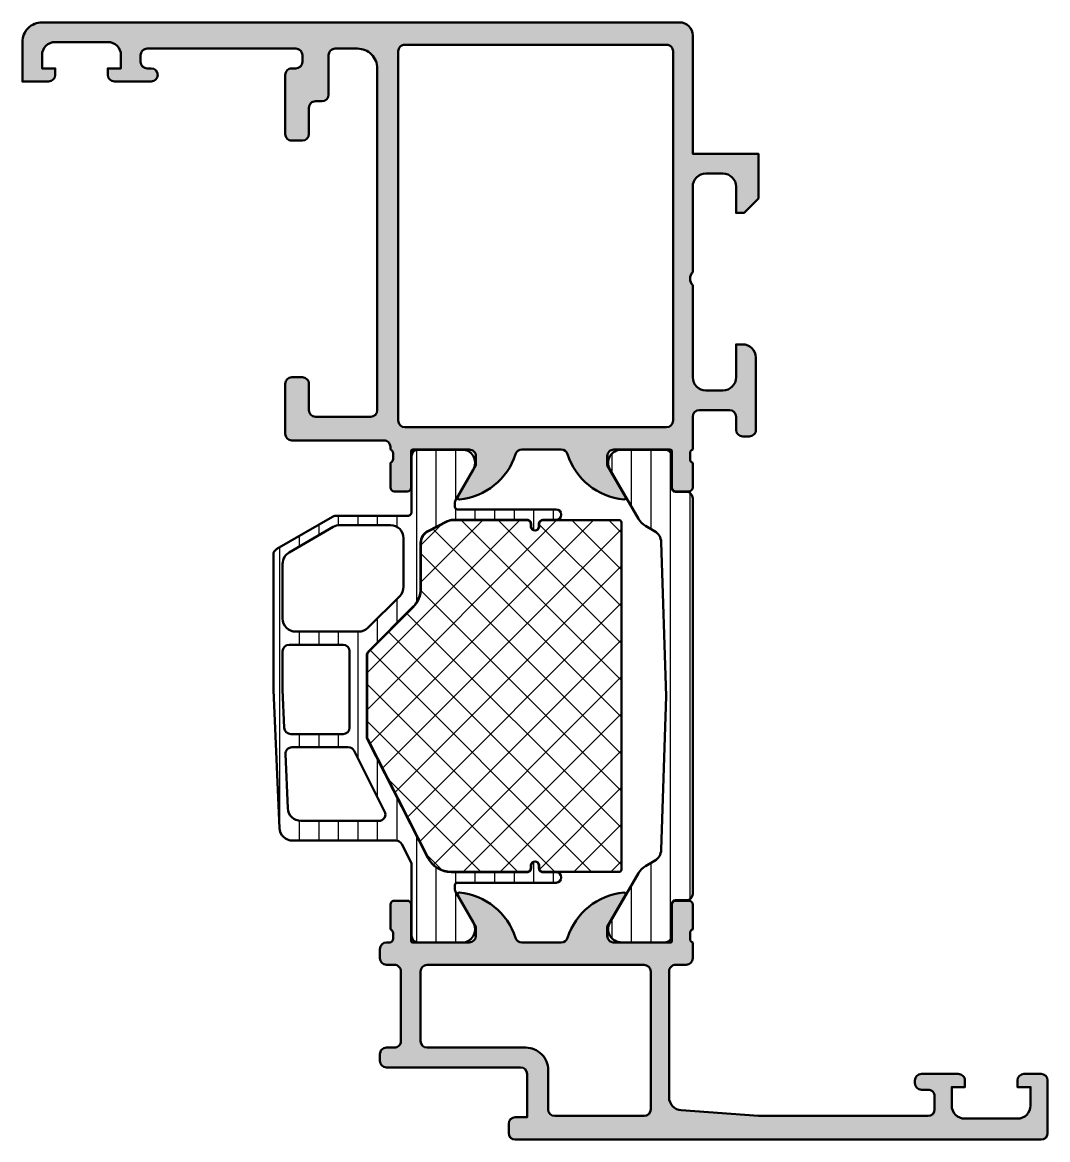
# Model space of a CAD drawing. Extents: x -30 to 48, y 0 to 85.
import ezdxf

# ---------------------------------------------------------------- set-up
doc = ezdxf.new("R2010")
doc.units = 0
for name, color, linetype, lineweight in [('0S-Alu contour', 7, 'Continuous', 50), ('0S-Alu hatch', 252, 'Continuous', 25), ('0S-Plastic contour', 254, 'Continuous', 50), ('0S-Plastic hatch', 253, 'Continuous', 25), ('0S-PT contour', 91, 'Continuous', 50), ('0S-PT hatch', 103, 'Continuous', 25)]:
    doc.layers.add(name, color=color, linetype=linetype, lineweight=lineweight)
pattern_1 = [(90, (0, 0), (-1.4859, 0), [])]

# ---------------------------------------------------------------- blocks, each defined once
blk = doc.blocks.new('345450__749CFD15_2E5F_4BE9_B3DA_A2DCE8D3DE2D_')
at = {"layer": '0S-Alu hatch'}
h = blk.add_hatch(color=256, dxfattribs=at)
edge = h.paths.add_edge_path()
edge.add_line((-30, 83.49999999999999), (-30, 80.5))
edge.add_line((-30, 80.5), (-28, 80.5))
edge.add_arc((-28.0000945204032, 81.0000945204032), 0.500094529335613, 270.0108291930736, 359.9891708069433)
edge.add_line((-27.5, 81.00000000000013), (-27.5, 81.5))
edge.add_line((-27.5, 81.5), (-28.5, 81.5))
edge.add_line((-28.5, 81.5), (-28.5, 82.5))
edge.add_ellipse((-27.50009450358978, 82.50009450358978), major_axis=(-0.9999055008761111, 0), ratio=1, start_angle=-90.00541516857959, end_angle=0.005415168572710627, ccw=False)
edge.add_line((-27.5, 83.49999999999999), (-23.5, 83.49999999999999))
edge.add_ellipse((-23.49988138399752, 82.50011861600247), major_axis=(-0.9998813910332309, 0), ratio=1, start_angle=179.9932029974838, end_angle=270.0067970025261, ccw=False)
edge.add_line((-22.5, 82.50000000000017), (-22.5, 81.5))
edge.add_line((-22.5, 81.5), (-23.5, 81.5))
edge.add_line((-23.5, 81.5), (-23.5, 81))
edge.add_arc((-22.9998852815288, 81.0001147184712), 0.5001147316285043, 180.0131427528586, 269.9868572472002)
edge.add_line((-23, 80.5), (-20.19998168945313, 80.5))
edge.add_arc((-20.19998168945313, 81), 0.5, 270, 450)
edge.add_line((-20.19998168945313, 81.5), (-20.5, 81.5))
edge.add_ellipse((-20.49988528152882, 82.00011471847117), major_axis=(-0.5001147316284899, 0), ratio=1, start_angle=0.013142752803219082, end_angle=89.9868572472015, ccw=False)
edge.add_line((-21, 81.99999999999997), (-21, 82.5))
edge.add_ellipse((-20.50015538079096, 82.50015538079094), major_axis=(-0.4998446433597338, 0), ratio=1, start_angle=-90.01781086143689, end_angle=0.01781086143569155, ccw=False)
edge.add_line((-20.5, 83), (-9.200042724609375, 83))
edge.add_ellipse((-9.199813218260537, 82.50022950634884), major_axis=(-0.4997705463485197, 0), ratio=1, start_angle=179.9736884341791, end_angle=270.0263115658138, ccw=False)
edge.add_line((-8.700042724609375, 82.49999999999991), (-8.700042724609375, 82))
edge.add_ellipse((-9.200063045444429, 82.00002032083505), major_axis=(-0.5000203212479734, 0), ratio=1, start_angle=90.00232850153492, end_angle=179.9976714983276, ccw=False)
edge.add_line((-9.200042724609366, 81.5), (-9.50006103515625, 81.5))
edge.add_arc((-9.50015544145019, 81.00015542620068), 0.4998445827146277, 89.9891784718262, 180.0178160688097)
edge.add_line((-10, 80.99999999999999), (-10, 76.49998474121094))
edge.add_arc((-9.500014158086302, 76.49997821236134), 0.4999858419563255, 179.9992518277727, 270.0016224431236)
edge.add_line((-9.5, 75.99999237060547), (-8.700042724609375, 75.99999237060547))
edge.add_arc((-8.70005922034916, 76.50000886665518), 0.5000164963218107, 270.0018902101767, 359.9972355189024)
edge.add_line((-8.200042724609366, 76.49998474121062), (-8.200042724609375, 78.5))
edge.add_ellipse((-7.700177706371722, 78.50013498176234), major_axis=(-0.499865036462648, 0), ratio=1, start_angle=-90.01547194707291, end_angle=0.015471947058188107, ccw=False)
edge.add_line((-7.700042724609375, 79), (-7.20001220703125, 79))
edge.add_arc((-7.200032527866305, 79.50002032083505), 0.500020321247968, 270.0023285015342, 359.9976714983276)
edge.add_line((-6.700012207031257, 79.49999999999879), (-6.70001220703125, 82.5))
edge.add_ellipse((-6.200147188793583, 82.50013498176233), major_axis=(-0.4998650364626622, 0), ratio=1, start_angle=-90.01547194706961, end_angle=0.015471947081721282, ccw=False)
edge.add_line((-6.200012207031264, 83), (-4.499996185302734, 83))
edge.add_ellipse((-4.499899843708059, 81.50009634159466), major_axis=(-1.499903661499429, 0), ratio=1, start_angle=179.9963197858452, end_angle=270.00368021421104, ccw=False)
edge.add_line((-2.999996185302734, 81.50000000000146), (-2.999996185302734, 55.49999237060546))
edge.add_ellipse((-3.50002286533305, 55.50001905063578), major_axis=(-0.5000266807421023, 0), ratio=1, start_angle=90.00305714313657, end_angle=179.9969428567592, ccw=False)
edge.add_line((-3.499996185302734, 54.99999237060547), (-7.700042724609375, 54.99999237060547))
edge.add_ellipse((-7.700000725123433, 55.50003437009142), major_axis=(-0.500042001249753, 0), ratio=1, start_angle=0.004812382311115471, end_angle=89.9951876176741, ccw=False)
edge.add_line((-8.200042724609375, 55.49999237060561), (-8.200042724609375, 57.49999237060547))
edge.add_arc((-8.700022196941795, 57.50001289827305), 0.4999794727538224, 359.9976476058527, 450.0023523940081)
edge.add_line((-8.700042724609375, 57.99999237060546), (-9.5, 57.99999237060546))
edge.add_arc((-9.50001032011054, 57.50000269071601), 0.4999896799959666, 89.99881737803445, 180.0011826222798)
edge.add_line((-10, 57.49999237060541), (-10, 53.70000457763672))
edge.add_arc((-9.500010320110547, 53.69999425752617), 0.4999896799959666, 179.9988173777201, 270.0011826219663)
edge.add_line((-9.5, 53.20000457763671), (-2.50017166219186, 53.20000457763672))
edge.add_ellipse((-2.500158778562211, 52.6999640548281), major_axis=(-0.5000405229745855, 0), ratio=1, start_angle=179.9993980356912, end_angle=270.0014762355646, ccw=False)
edge.add_line((-2.00011825561522, 52.69995880127277), (-2.000118255615234, 52.4999542236328))
edge.add_ellipse((-2.078954702158263, 52.23243363163969), major_axis=(-0.2788950563274303, 0), ratio=1, start_angle=178.8354106259041, end_angle=253.58012358051081, ccw=False)
edge.add_line((-1.800117255615219, 52.22676522364132), (-1.800117255615226, 51.77317122364133))
edge.add_ellipse((-2.078985351258393, 51.76751056416426), major_axis=(-0.278925541737148, 0), ratio=1, start_angle=106.4245945553528, end_angle=181.1628700728881, ccw=False)
edge.add_line((-2.000118255615234, 51.49996722364132), (-2.000118255615234, 49.61995622363282))
edge.add_arc((-1.700118255615208, 49.61995622363282), 0.3000000000000256, 180, 270)
edge.add_line((-1.700118255615208, 49.31995622363279), (-0.7201439365724341, 49.31995622363281))
edge.add_arc((-0.7201439365724412, 49.6199562236328), 0.29999999999999, 270.0000000000013, 360)
edge.add_line((-0.4201439365724511, 49.6199562236328), (-0.420143936572444, 52.37995422363283))
edge.add_ellipse((-0.3001439365724546, 52.37995422363282), major_axis=(-0.1199999999999894, 0), ratio=1, start_angle=269.9999999999928, end_angle=360, ccw=False)
edge.add_line((-0.3001439365724394, 52.49995422363281), (3.999881744384772, 52.49995422363281))
edge.add_ellipse((3.999881744384778, 51.99995422363282), major_axis=(-0.4999999999999929, 0), ratio=1, start_angle=180, end_angle=270.0000000000006, ccw=False)
edge.add_line((4.499881744384772, 51.99995422363281), (4.499881744384765, 51.29995422363279))
edge.add_line((4.499881744384765, 51.29995422363279), (3.118386286762401, 48.90713390060525))
edge.add_arc((3.23800152903307, 48.83807400828111), 0.1381197846483035, 150.0000000000017, 275.6225775507981)
edge.add_arc((2.761658503210981, 53.67656308548031), 4.999999999999694, 275.6225775507939, 342.2520008957132)
edge.add_ellipse((7.999893954011444, 51.9999923706052), major_axis=(-0.5000000000002658, 0), ratio=1, start_angle=269.99999999999875, end_angle=342.2520008957127, ccw=False)
edge.add_line((7.999893954011454, 52.49999237060546), (11.00000381469728, 52.49999237060547))
edge.add_ellipse((11.00000381469725, 51.99999237060546), major_axis=(-0.5000000000000071, 0), ratio=1, start_angle=197.7484163560709, end_angle=269.9999999999974, ccw=False)
edge.add_arc((16.23822705587107, 53.67660123245327), 5, 197.7484163560701, 264.3774224492063)
edge.add_arc((15.76188403004897, 48.83811215525377), 0.138119784648311, 264.3774224491993, 389.9999999999862)
edge.add_line((15.88149927231966, 48.9071720475779), (14.50000381469726, 51.29999237060545))
edge.add_line((14.50000381469726, 51.29999237060545), (14.50000381469727, 51.99999237060547))
edge.add_ellipse((15.00000381469728, 51.99999237060546), major_axis=(-0.5000000000000089, 0), ratio=1, start_angle=269.9999999999994, end_angle=360, ccw=False)
edge.add_line((15.00000381469728, 52.49999237060547), (19.30002949565446, 52.49999237060547))
edge.add_ellipse((19.30002949565446, 52.37999237060549), major_axis=(-0.1199999999999903, 0), ratio=1, start_angle=180, end_angle=270.0000000000017, ccw=False)
edge.add_line((19.42002949565445, 52.37999237060548), (19.42002949565447, 49.61999437060548))
edge.add_arc((19.72002949565448, 49.61999437060548), 0.3000000000000043, 180, 270)
edge.add_line((19.72002949565448, 49.31999437060547), (20.70000381469725, 49.31999437060546))
edge.add_arc((20.70000381469725, 49.61999437060547), 0.3000000000000114, 270, 360)
edge.add_line((21.00000381469727, 49.61999437060547), (21.00000381469725, 51.50000537061398))
edge.add_ellipse((21.07887091034041, 51.7675487111369), major_axis=(-0.2789255417371286, 0), ratio=1, start_angle=-1.1628700728896888, end_angle=73.57540544464541, ccw=False)
edge.add_line((20.80000281469727, 51.77320937061398), (20.80000281469727, 52.22680337061396))
edge.add_ellipse((21.07884026124033, 52.23247177861236), major_axis=(-0.2788950563274385, 0), ratio=1, start_angle=-73.5801235805003, end_angle=1.1645893741040823, ccw=False)
edge.add_line((21.00000381469724, 52.49999237060547), (21.00000381469727, 55.00005340576173))
edge.add_ellipse((21.50009833510044, 54.99995888535854), major_axis=(-0.5000945293355846, 0), ratio=1, start_angle=270.0108291930711, end_angle=359.98917080694326, ccw=False)
edge.add_line((21.50000381469727, 55.50005340576171), (23.79993057250978, 55.50005340576172))
edge.add_ellipse((23.79990851353016, 55.00000082692629), major_axis=(-0.50005257932197, 0), ratio=1, start_angle=180.0060244572297, end_angle=269.9974724929235, ccw=False)
edge.add_line((24.29996109008789, 55.00005340576189), (24.29993057250977, 54.00005340576171))
edge.add_arc((24.79997930828377, 54.00010214153571), 0.5000487381489455, 180.0055841639549, 269.9944158359924)
edge.add_line((24.79993057250978, 53.50005340576171), (25.29993057250975, 53.50005340576172))
edge.add_arc((25.29995363589205, 54.00003034237944), 0.4999769371496717, 269.9973570091549, 360.0026429908802)
edge.add_line((25.79993057250978, 54.00005340576205), (25.79993057250977, 59.49999237060547))
edge.add_arc((24.80019734323386, 59.50025912690981), 0.9997332648648676, 359.984711911533, 450.0117909248692)
edge.add_line((24.79999160766604, 60.49999237060546), (24.29999160766602, 60.49999237060546))
edge.add_line((24.29999160766602, 60.49999237060546), (24.29999160766602, 57.99999237060548))
edge.add_ellipse((23.29982933465524, 58.00015464361625), major_axis=(-1.000162286174911, 0), ratio=1, start_angle=90.00929605006672, end_angle=179.9907039499392, ccw=False)
edge.add_line((23.29999160766602, 56.99999237060547), (22.00000381469729, 56.99999237060547))
edge.add_ellipse((22.00016608770806, 58.00015464361625), major_axis=(-1.000162286174915, 0), ratio=1, start_angle=0.009296050060981997, end_angle=89.99070394993328, ccw=False)
edge.add_line((21.00000381469728, 57.99999237060558), (21.00000381469727, 64.99999237060547))
edge.add_ellipse((21.52503769689448, 65.49999237060545), major_axis=(-0.7250245357607382, 0), ratio=1, start_angle=-43.60097236989287, end_angle=43.60097236989287, ccw=False)
edge.add_line((21.00000381469727, 65.99999237060547), (21.00000381469727, 72.49999237060547))
edge.add_ellipse((21.9998851986948, 72.50011098660795), major_axis=(-0.9998813910332344, 0), ratio=1, start_angle=-90.00679700252692, end_angle=0.006797002516407247, ccw=False)
edge.add_line((22.00000381469729, 73.49999237060547), (23.29999160766603, 73.49999237060547))
edge.add_ellipse((23.3001102236685, 72.50011098660795), major_axis=(-0.9998813910332309, 0), ratio=1, start_angle=179.9932029974838, end_angle=270.0067970025259, ccw=False)
edge.add_line((24.29999160766602, 72.49999237060563), (24.29999160766603, 70.49999237060545))
edge.add_line((24.29999160766603, 70.49999237060545), (24.90002822875979, 70.49999237060545))
edge.add_line((24.90002822875979, 70.49999237060545), (26.00000381469728, 71.60009002685547))
edge.add_line((26.00000381469728, 71.60009002685547), (26.00006484985353, 74.99999237060547))
edge.add_line((26.00006484985353, 74.99999237060547), (21.00000381469727, 74.99999237060547))
edge.add_line((21.00000381469727, 74.99999237060547), (21.00000381469727, 84))
edge.add_arc((20.00000381469728, 84), 0.9999999999999928, 0, 89.99999999999959)
edge.add_line((20.00000381469729, 85), (-28.5, 85))
edge.add_arc((-28.50008419146859, 83.50008419146857), 1.499915810894279, 89.99678394227956, 180.0032160576674)
edge = h.paths.add_edge_path()
edge.add_line((-0.9000205993652343, 83.29995727539062), (19.00003433227539, 83.29995727539062))
edge.add_ellipse((19.00016931403771, 82.80009225715295), major_axis=(-0.4998650364626737, 0), ratio=1, start_angle=179.9845280529183, end_angle=270.01547194707, ccw=False)
edge.add_line((19.50003433227539, 82.79995727539062), (19.50003433227539, 54.70006561279345))
edge.add_ellipse((18.99998077812787, 54.70011916975256), major_axis=(-0.5000535570155593, 0), ratio=1, start_angle=89.99914283136218, end_angle=179.9938634818548, ccw=False)
edge.add_line((18.99997329711915, 54.20006561279297), (-0.9000205993652272, 54.20006561279297))
edge.add_ellipse((-0.899905880894039, 54.70018033126416), major_axis=(-0.5001147316285043, 0), ratio=1, start_angle=0.013142752858698259, end_angle=89.98685724720099, ccw=False)
edge.add_line((-1.400020599365234, 54.70006561279297), (-1.400020599365234, 82.79995727539072))
edge.add_ellipse((-0.9001555811275636, 82.80009225715295), major_axis=(-0.4998650364626667, 0), ratio=1, start_angle=-90.01547194707081, end_angle=0.015471947058188107, ccw=False)
at = {"layer": '0S-Alu contour', "color": 7}
for points in [[(20.00000381469729, 85), (-28.5, 85)], [(-30, 83.49999999999999), (-30, 80.5), (-28, 80.5)], [(-27.5, 83.49999999999999), (-23.5, 83.49999999999999)], [(24.29999160766602, 72.49999237060563), (24.29999160766603, 70.49999237060545), (24.90002822875979, 70.49999237060545), (26.00000381469728, 71.60009002685547), (26.00006484985353, 74.99999237060547), (21.00000381469727, 74.99999237060547), (21.00000381469727, 84)], [(-27.5, 81.00000000000013), (-27.5, 81.5), (-28.5, 81.5), (-28.5, 82.5)], [(-22.5, 82.50000000000017), (-22.5, 81.5), (-23.5, 81.5), (-23.5, 81)], [(-21, 81.99999999999997), (-21, 82.5)], [(-20.5, 83), (-9.200042724609375, 83)], [(-8.700042724609375, 82.49999999999991), (-8.700042724609375, 82)], [(-6.700012207031257, 79.49999999999879), (-6.70001220703125, 82.5)], [(-6.200012207031264, 83), (-4.499996185302734, 83)], [(-1.400020599365234, 54.70006561279297), (-1.400020599365234, 82.79995727539072)], [(-0.9000205993652343, 83.29995727539062), (19.00003433227539, 83.29995727539062)], [(19.50003433227539, 82.79995727539062), (19.50003433227539, 54.70006561279345)], [(-20.19998168945313, 81.5), (-20.5, 81.5)], [(-10, 80.99999999999999), (-10, 76.49998474121094)], [(-9.200042724609366, 81.5), (-9.50006103515625, 81.5)], [(-2.999996185302734, 81.50000000000146), (-2.999996185302734, 55.49999237060546)], [(-23, 80.5), (-20.19998168945313, 80.5)], [(-8.200042724609366, 76.49998474121062), (-8.200042724609375, 78.5)], [(-7.700042724609375, 79), (-7.20001220703125, 79)], [(-9.5, 75.99999237060547), (-8.700042724609375, 75.99999237060547)], [(22.00000381469729, 73.49999237060547), (23.29999160766603, 73.49999237060547)], [(21.00000381469727, 65.99999237060547), (21.00000381469727, 72.49999237060547)], [(21.00000381469728, 57.99999237060558), (21.00000381469727, 64.99999237060547)], [(24.79999160766604, 60.49999237060546), (24.29999160766602, 60.49999237060546), (24.29999160766602, 57.99999237060548)], [(25.79993057250978, 54.00005340576205), (25.79993057250977, 59.49999237060547)], [(-8.700042724609375, 57.99999237060546), (-9.5, 57.99999237060546)], [(-10, 57.49999237060541), (-10, 53.70000457763672)], [(-8.200042724609375, 55.49999237060561), (-8.200042724609375, 57.49999237060547)], [(23.29999160766602, 56.99999237060547), (22.00000381469729, 56.99999237060547)], [(21.50000381469727, 55.50005340576171), (23.79993057250978, 55.50005340576172)], [(-3.499996185302734, 54.99999237060547), (-7.700042724609375, 54.99999237060547)], [(21.00000381469724, 52.49999237060547), (21.00000381469727, 55.00005340576173)], [(24.29996109008789, 55.00005340576189), (24.29993057250977, 54.00005340576171)], [(18.99997329711915, 54.20006561279297), (-0.9000205993652274, 54.20006561279297)], [(-9.5, 53.20000457763671), (-2.50017166219186, 53.20000457763672)], [(24.79993057250978, 53.50005340576171), (25.29993057250975, 53.50005340576172)], [(-2.00011825561522, 52.69995880127277), (-2.000118255615234, 52.4999542236328)], [(-1.800117255615219, 52.22676522364132), (-1.800117255615226, 51.77317122364133)], [(-0.4201439365724511, 49.6199562236328), (-0.420143936572444, 52.37995422363283)], [(-0.3001439365724394, 52.49995422363281), (3.999881744384772, 52.49995422363281)], [(4.499881744384772, 51.99995422363281), (4.499881744384765, 51.29995422363279), (3.118386286762401, 48.90713390060525)], [(7.999893954011454, 52.49999237060546), (11.00000381469728, 52.49999237060547)], [(15.88149927231966, 48.9071720475779), (14.50000381469726, 51.29999237060545), (14.50000381469727, 51.99999237060547)], [(15.00000381469728, 52.49999237060547), (19.30002949565446, 52.49999237060547)], [(19.42002949565445, 52.37999237060548), (19.42002949565447, 49.61999437060548)], [(20.80000281469727, 51.77320937061398), (20.80000281469727, 52.22680337061396)], [(-2.000118255615234, 51.49996722364132), (-2.000118255615234, 49.61995622363282)], [(21.00000381469727, 49.61999437060547), (21.00000381469725, 51.50000537061398)], [(-1.700118255615208, 49.31995622363279), (-0.7201439365724341, 49.31995622363281)], [(19.72002949565448, 49.31999437060547), (20.70000381469725, 49.31999437060546)]]:
    blk.add_lwpolyline(points, dxfattribs=at)
for centre, radius, start, end in [((-28.50008419146859, 83.50008419146857), 1.499915810894279, 89.99678394227956, 180.0032160576674), ((20.00000381469728, 84), 0.9999999999999928, 0, 89.99999999999959), ((-28.0000945204032, 81.0000945204032), 0.500094529335613, 270.0108291930736, 359.9891708069433), ((-22.9998852815288, 81.0001147184712), 0.5001147316285043, 180.0131427528586, 269.9868572472002), ((-20.19998168945313, 81), 0.5, 270, 90), ((-9.50015544145019, 81.00015542620068), 0.4998445827146277, 89.9891784718262, 180.0178160688097), ((-7.200032527866305, 79.50002032083505), 0.500020321247968, 270.0023285015342, 359.9976714983276), ((-9.500014158086302, 76.49997821236134), 0.4999858419563255, 179.9992518277727, 270.0016224431236), ((-8.70005922034916, 76.50000886665518), 0.5000164963218107, 270.0018902101767, 359.9972355189024), ((24.80019734323386, 59.50025912690981), 0.9997332648648676, 359.984711911533, 90.0117909248692), ((-9.50001032011054, 57.50000269071601), 0.4999896799959666, 89.99881737803445, 180.0011826222798), ((-8.700022196941795, 57.50001289827305), 0.4999794727538224, 359.9976476058527, 90.00235239400817), ((-9.500010320110547, 53.69999425752617), 0.4999896799959666, 179.9988173777201, 270.0011826219663), ((24.79997930828377, 54.00010214153571), 0.5000487381489455, 180.0055841639549, 269.9944158359924), ((25.29995363589205, 54.00003034237944), 0.4999769371496717, 269.9973570091549, 0.002642990880182), ((2.761658503210981, 53.67656308548031), 4.999999999999694, 275.6225775507939, 342.2520008957132), ((16.23822705587107, 53.67660123245327), 5, 197.7484163560701, 264.3774224492063), ((-1.700118255615208, 49.61995622363282), 0.3000000000000256, 180, 270), ((-0.7201439365724412, 49.6199562236328), 0.29999999999999, 270.0000000000013, 0), ((19.72002949565448, 49.61999437060548), 0.3000000000000043, 180, 270), ((20.70000381469725, 49.61999437060547), 0.3000000000000114, 270, 0), ((3.23800152903307, 48.83807400828111), 0.1381197846483035, 150.0000000000017, 275.6225775507981), ((15.76188403004897, 48.83811215525377), 0.138119784648311, 264.3774224491993, 29.99999999998618)]:
    blk.add_arc(centre, radius, start, end, dxfattribs=at)
at = {"layer": '0S-Alu contour', "color": 7, "extrusion": (0, 0, -1)}
for centre, radius, start, end in [((27.50009450358978, 82.50009450358978), 0.9999055008761111, 359.9945848314273, 90.00541516857969), ((23.49988138399752, 82.50011861600247), 0.9998813910332311, 89.9932029974739, 180.0067970025163), ((20.50015538079096, 82.50015538079094), 0.4998446433597338, 359.9821891385643, 90.01781086143689), ((9.199813218260537, 82.50022950634884), 0.4997705463485197, 89.97368843418624, 180.026311565821), ((6.200147188793583, 82.50013498176233), 0.4998650364626622, 359.9845280529183, 90.01547194706968), ((4.499899843708059, 81.50009634159466), 1.499903661499429, 89.99631978578896, 180.0036802141548), ((0.9001555811275636, 82.80009225715295), 0.4998650364626667, 359.9845280529418, 90.01547194707081), ((-19.00016931403771, 82.80009225715295), 0.4998650364626738, 89.98452805293, 180.0154719470817), ((20.49988528152882, 82.00011471847117), 0.5001147316284899, 270.0131427527986, 359.9868572471968), ((9.200063045444429, 82.00002032083505), 0.5000203212479734, 180.0023285016724, 269.9976714984651), ((7.700177706371722, 78.50013498176234), 0.499865036462648, 359.9845280529418, 90.01547194707294), ((-21.9998851986948, 72.50011098660795), 0.9998813910332346, 359.9932029974836, 90.00679700252692), ((-23.3001102236685, 72.50011098660795), 0.9998813910332311, 89.99320299747413, 180.0067970025163), ((-21.52503769689448, 65.49999237060545), 0.7250245357607382, 316.3990276301071, 43.60097236989289), ((-22.00016608770806, 58.00015464361625), 1.000162286174915, 270.0092960500667, 359.990703949939), ((-23.29982933465524, 58.00015464361625), 1.000162286174911, 180.0092960500609, 269.9907039499333), ((7.700000725123433, 55.50003437009142), 0.500042001249753, 270.0048123823259, 359.9951876176889), ((3.50002286533305, 55.50001905063578), 0.5000266807421023, 180.0030571432409, 269.9969428568634), ((-21.50009833510044, 54.99995888535854), 0.5000945293355846, 0.0108291930567097, 89.98917080692891), ((-23.79990851353016, 55.00000082692629), 0.50005257932197, 90.00252750707645, 179.9939755427703), ((0.899905880894039, 54.70018033126416), 0.5001147316285043, 270.013142752799, 359.9868572471413), ((-18.99998077812787, 54.70011916975256), 0.5000535570155593, 180.0061365181453, 270.0008571686378), ((2.500158778562211, 52.6999640548281), 0.5000405229745855, 89.9985237644354, 180.0006019643089), ((2.078954702158263, 52.23243363163969), 0.2788950563274303, 106.4198764194892, 181.164589374096), ((0.3001439365724546, 52.37995422363282), 0.1199999999999894, 0, 90.00000000000722), ((-3.999881744384778, 51.99995422363282), 0.4999999999999929, 89.99999999999939, 180), ((-7.999893954011444, 51.9999923706052), 0.5000000000002658, 17.7479991042873, 90.00000000000122), ((-11.00000381469725, 51.99999237060546), 0.5000000000000071, 90.00000000000261, 162.2515836439291), ((-15.00000381469728, 51.99999237060546), 0.5000000000000089, 0, 90.00000000000063), ((-19.30002949565446, 52.37999237060549), 0.1199999999999903, 89.99999999999831, 180), ((-21.07884026124033, 52.23247177861236), 0.2788950563274385, 358.8354106258959, 73.58012358050044), ((2.078985351258393, 51.76751056416426), 0.278925541737148, 178.8371299271119, 253.5754054446472), ((-21.07887091034041, 51.7675487111369), 0.2789255417371286, 286.4245945553546, 1.162870072889672)]:
    blk.add_arc(centre, radius, start, end, dxfattribs=at)
blk = doc.blocks.new('345330__FFDA1CD4_51FE_40EB_901D_CBA22439C9FB_')
at = {"layer": '0S-Alu hatch'}
h = blk.add_hatch(color=256, dxfattribs=at)
edge = h.paths.add_edge_path()
edge.add_line((-2.799999997731234, 6.499954324626713), (-2.799999997731219, 5.999954324626699))
edge.add_arc((-2.299999997731219, 5.999954324626699), 0.5, 180, 270)
edge.add_line((-2.299999997731219, 5.499954324626699), (7.900000002268782, 5.499954324626699))
edge.add_ellipse((7.900000002268781, 4.999954324626698), major_axis=(-0.5000000000000009, 0), ratio=1, start_angle=180, end_angle=269.9999999999999, ccw=False)
edge.add_line((8.400000002268783, 4.999954324626699), (8.400000002268769, 1.699954324626716))
edge.add_line((8.400000002268769, 1.699954324626716), (7.500000002268762, 1.699954324626688))
edge.add_arc((7.500000002268762, 1.199954324626702), 0.4999999999999858, 90, 180)
edge.add_line((7.000000002268777, 1.199954324626702), (7.000000002268777, 0.4999543246266996))
edge.add_arc((7.500000002268784, 0.4999543246267067), 0.5000000000000071, 180, 269.9999999999992)
edge.add_line((7.500000002268777, -4.56753733005e-05), (47.50000000226878, -4.56753733005e-05))
edge.add_arc((47.50000000226878, 0.4999543246267013), 0.5000000000000018, 270, 360)
edge.add_line((48.00000000226877, 0.4999543246267013), (48.00000000226877, 4.499954324626699))
edge.add_arc((47.50000000226878, 4.499954324626701), 0.5, 0, 90)
edge.add_line((47.50000000226878, 4.999954324626701), (46.20000000226877, 4.999954324626699))
edge.add_arc((46.20000000226878, 4.499954324626703), 0.4999999999999965, 90.00000000000081, 180)
edge.add_line((45.70000000226878, 4.499954324626703), (45.70000000226878, 3.999954324626699))
edge.add_line((45.70000000226878, 3.999954324626699), (46.70000000226878, 3.999954324626699))
edge.add_line((46.70000000226878, 3.999954324626699), (46.70000000226878, 2.599954324626708))
edge.add_ellipse((45.70000000226879, 2.599954324626704), major_axis=(-0.9999999999999928, 0), ratio=1, start_angle=90, end_angle=180, ccw=False)
edge.add_line((45.70000000226879, 1.599954324626708), (41.70000000226878, 1.599954324626708))
edge.add_ellipse((41.70000000226877, 2.5999543246267), major_axis=(-0.999999999999992, 0), ratio=1, start_angle=0, end_angle=90.0000000000004, ccw=False)
edge.add_line((40.70000000226878, 2.599954324626699), (40.70000000226878, 3.999954324626699))
edge.add_line((40.70000000226878, 3.999954324626699), (41.70000000226878, 3.999954324626699))
edge.add_line((41.70000000226878, 3.999954324626699), (41.70000000226878, 4.499954324626699))
edge.add_arc((41.20000000226879, 4.499954324626692), 0.4999999999999929, 0, 90.00000000000081)
edge.add_line((41.20000000226878, 4.999954324626685), (38.40000000226878, 4.999954324626713))
edge.add_arc((38.4000000022688, 4.499954324626699), 0.5000000000000142, 90.0000000000016, 180)
edge.add_line((37.90000000226878, 4.499954324626699), (37.90000000226878, 4.299954324626696))
edge.add_arc((38.40000000226878, 4.299954324626696), 0.5, 180, 270)
edge.add_line((38.40000000226878, 3.799954324626696), (38.90000000226878, 3.799954324626696))
edge.add_ellipse((38.90000000226879, 3.299954324626702), major_axis=(-0.4999999999999947, 0), ratio=1, start_angle=180, end_angle=270.0000000000008, ccw=False)
edge.add_line((39.40000000226878, 3.299954324626696), (39.40000000226878, 2.299954324626696))
edge.add_ellipse((38.90000000226878, 2.299954324626717), major_axis=(-0.5000000000000071, 0), ratio=1, start_angle=90, end_angle=180, ccw=False)
edge.add_line((38.90000000226878, 1.79995432462671), (26.00000000226871, 1.799954324626725))
edge.add_line((26.00000000226871, 1.799954324626725), (20.12666855923272, 2.231816930732279))
edge.add_ellipse((20.20000000226877, 3.229124556022594), major_axis=(-0.9999999999999788, 0), ratio=1, start_angle=0, end_angle=85.7946429982913, ccw=False)
edge.add_line((19.20000000226879, 3.229124556022593), (19.20000000226877, 12.79995432462669))
edge.add_ellipse((19.7000000022688, 12.79995432462668), major_axis=(-0.5000000000000285, 0), ratio=1, start_angle=269.9999999999984, end_angle=360, ccw=False)
edge.add_line((19.70000000226881, 13.29995432462671), (20.5000000022688, 13.29995432462671))
edge.add_arc((20.50000000226879, 13.79995432462671), 0.4999999999999965, 270.0000000000012, 360)
edge.add_line((21.00000000226879, 13.79995432462671), (21.00000000226879, 14.99999999690097))
edge.add_ellipse((21.07883644970615, 15.26752059192881), major_axis=(-0.2788950594911843, 0), ratio=1, start_angle=-1.1645893740972042, end_angle=73.58012358050638, ccw=False)
edge.add_line((20.799999, 15.27318899999148), (20.799999, 15.72678299999149))
edge.add_ellipse((21.07886709564317, 15.73244365946855), major_axis=(-0.2789255417371436, 0), ratio=1, start_angle=-73.57540544464308, end_angle=1.1628700728883814, ccw=False)
edge.add_line((20.99999999999999, 15.99998699999149), (21, 17.87999799999999))
edge.add_arc((20.7, 17.879998), 0.3000000000000007, 0, 90)
edge.add_line((20.7, 18.179998), (19.72002568095722, 18.179998))
edge.add_arc((19.72002568095722, 17.87999799999999), 0.3000000000000114, 90.00000000000067, 180)
edge.add_line((19.42002568095721, 17.87999799999999), (19.42002568095722, 15.12))
edge.add_ellipse((19.30002568095722, 15.11999999999999), major_axis=(-0.120000000000001, 0), ratio=1, start_angle=90, end_angle=180, ccw=False)
edge.add_line((19.30002568095721, 14.99999999999999), (15.00000000000001, 15))
edge.add_ellipse((15, 15.5), major_axis=(-0.5000000000000018, 0), ratio=1, start_angle=0, end_angle=90.00000000000063, ccw=False)
edge.add_line((14.5, 15.5), (14.49999999999999, 16.19999999999999))
edge.add_line((14.49999999999999, 16.19999999999999), (15.88149545762236, 18.59282032302756))
edge.add_arc((15.7618802153517, 18.66188021535171), 0.1381197846482991, 329.999999999999, 455.6225775507923)
edge.add_arc((16.23822324117372, 13.82339113815215), 5.000000000000035, 95.62257755079254, 162.2515836439288)
edge.add_ellipse((10.99999999999992, 15.49999999999996), major_axis=(-0.4999999999999589, 0), ratio=1, start_angle=90.00000000000978, end_angle=162.2515836439403, ccw=False)
edge.add_line((11, 15), (8.000000000000007, 14.99999999999999))
edge.add_ellipse((8.000000000000021, 15.50000000000005), major_axis=(-0.5000000000000658, 0), ratio=1, start_angle=17.748416356069697, end_angle=89.9999999999983, ccw=False)
edge.add_arc((2.761776758826194, 13.82339113815223), 4.99999999999996, 17.74841635607022, 84.37742244920626)
edge.add_arc((3.238119784648304, 18.6618802153517), 0.1381197846483025, 84.37742244920538, 209.999999999995)
edge.add_line((3.118504542377632, 18.59282032302755), (4.499999999999992, 16.19999999999999))
edge.add_line((4.499999999999992, 16.19999999999999), (4.499999999999992, 15.50000000000002))
edge.add_ellipse((3.999999999999976, 15.50000000000001), major_axis=(-0.500000000000016, 0), ratio=1, start_angle=90.00000000000182, end_angle=180, ccw=False)
edge.add_line((3.999999999999992, 15), (-0.3000103641063774, 15))
edge.add_ellipse((-0.3000103641063769, 15.12), major_axis=(-0.1200000000000045, 0), ratio=1, start_angle=0, end_angle=89.99999999999977, ccw=False)
edge.add_line((-0.420010364106382, 15.12), (-0.4200103641063464, 17.88003574261858))
edge.add_arc((-0.720010364106372, 17.88003574261856), 0.3000000000000256, 0, 90.00000000000541)
edge.add_line((-0.7200103641064004, 18.18003574261858), (-1.699984683149146, 18.18003574261859))
edge.add_arc((-1.699984683149125, 17.88003574261857), 0.3000000000000185, 90.00000000000406, 180)
edge.add_line((-1.999984683149143, 17.88003574261857), (-1.999984683149165, 16.00002474261007))
edge.add_ellipse((-2.078851778792339, 15.73248140208711), major_axis=(-0.2789255417371697, 0), ratio=1, start_angle=178.8371299271148, end_angle=253.57540544464518, ccw=False)
edge.add_line((-1.79998368314915, 15.72682074261006), (-1.79998368314915, 15.2732267426101))
edge.add_ellipse((-2.078883394668602, 15.26752665095756), major_axis=(-0.2789579540548727, 0), ratio=1, start_angle=106.4261227247847, end_angle=181.1708356793903, ccw=False)
edge.add_line((-1.999999997731237, 14.99995432462671), (-2.299999997731219, 14.99995432462671))
edge.add_arc((-2.299999997731212, 14.4999543246267), 0.5000000000000071, 90.00000000000081, 180)
edge.add_line((-2.799999997731219, 14.4999543246267), (-2.799999997731205, 13.79995432462669))
edge.add_arc((-2.299999997731227, 13.79995432462669), 0.4999999999999787, 180, 269.9999999999992)
edge.add_line((-2.299999997731234, 13.29995432462671), (-1.699999997731225, 13.29995432462671))
edge.add_ellipse((-1.699999997731224, 12.79995432462672), major_axis=(-0.4999999999999841, 0), ratio=1, start_angle=180, end_angle=270.0000000000001, ccw=False)
edge.add_line((-1.199999997731239, 12.79995432462672), (-1.199999997731211, 7.499954324626713))
edge.add_ellipse((-1.699999997731239, 7.499954324626727), major_axis=(-0.5000000000000283, 0), ratio=1, start_angle=89.9999999999967, end_angle=180, ccw=False)
edge.add_line((-1.699999997731268, 6.999954324626699), (-2.299999997731234, 6.999954324626699))
edge.add_arc((-2.299999997731248, 6.499954324626713), 0.4999999999999858, 89.99999999999837, 180)
edge = h.paths.add_edge_path()
edge.add_line((0.8000000022687601, 13.29995432462671), (17.30000000226878, 13.29995432462669))
edge.add_ellipse((17.30000000226878, 12.79995432462669), major_axis=(-0.5, 0), ratio=1, start_angle=180, end_angle=270, ccw=False)
edge.add_line((17.80000000226878, 12.79995432462669), (17.80000000226878, 2.299954324626696))
edge.add_ellipse((17.30000000226878, 2.299954324626696), major_axis=(-0.5, 0), ratio=1, start_angle=90, end_angle=180, ccw=False)
edge.add_line((17.30000000226878, 1.799954324626696), (10.50000000226879, 1.799954324626696))
edge.add_ellipse((10.50000000226879, 2.29995432462671), major_axis=(-0.5000000000000142, 0), ratio=1, start_angle=0, end_angle=90, ccw=False)
edge.add_line((10.00000000226878, 2.29995432462671), (10.00000000226879, 5.299954324626702))
edge.add_arc((8.300000002268796, 5.299954324626702), 1.699999999999995, 0, 90.00000000000024)
edge.add_line((8.300000002268789, 6.999954324626699), (0.8000000022687743, 6.999954324626713))
edge.add_ellipse((0.8000000022687743, 7.499954324626713), major_axis=(-0.5, 0), ratio=1, start_angle=0, end_angle=90, ccw=False)
edge.add_line((0.3000000022687743, 7.499954324626713), (0.3000000022687601, 12.7999543246267))
edge.add_ellipse((0.8000000022687672, 12.7999543246267), major_axis=(-0.5000000000000071, 0), ratio=1, start_angle=270.0000000000008, end_angle=360, ccw=False)
at = {"layer": '0S-Alu contour', "color": 7}
for points in [[(-1.999984683149143, 17.88003574261857), (-1.999984683149165, 16.00002474261007)], [(-0.7200103641064004, 18.18003574261858), (-1.699984683149146, 18.18003574261859)], [(-0.420010364106382, 15.12), (-0.4200103641063464, 17.88003574261858)], [(3.118504542377632, 18.59282032302755), (4.499999999999992, 16.19999999999999), (4.499999999999992, 15.50000000000002)], [(14.5, 15.5), (14.49999999999999, 16.19999999999999), (15.88149545762236, 18.59282032302756)], [(19.42002568095721, 17.87999799999999), (19.42002568095722, 15.12)], [(20.7, 18.179998), (19.72002568095722, 18.179998)], [(20.99999999999999, 15.99998699999149), (21, 17.87999799999999)], [(-1.79998368314915, 15.72682074261006), (-1.79998368314915, 15.2732267426101)], [(20.799999, 15.27318899999148), (20.799999, 15.72678299999149)], [(-2.799999997731219, 14.4999543246267), (-2.799999997731205, 13.79995432462669)], [(-1.999999997731237, 14.99995432462671), (-2.299999997731219, 14.99995432462671)], [(3.999999999999992, 15), (-0.3000103641063774, 15)], [(11, 15), (8.000000000000007, 14.99999999999999)], [(19.30002568095721, 14.99999999999999), (15.00000000000001, 15)], [(21.00000000226879, 13.79995432462671), (21.00000000226879, 14.99999999690097)], [(-2.299999997731234, 13.29995432462671), (-1.699999997731225, 13.29995432462671)], [(-1.199999997731239, 12.79995432462672), (-1.199999997731211, 7.499954324626713)], [(0.3000000022687743, 7.499954324626713), (0.3000000022687601, 12.7999543246267)], [(0.8000000022687601, 13.29995432462671), (17.30000000226878, 13.29995432462669)], [(17.80000000226878, 12.79995432462669), (17.80000000226878, 2.299954324626696)], [(19.20000000226879, 3.229124556022593), (19.20000000226877, 12.79995432462669)], [(19.70000000226881, 13.29995432462671), (20.5000000022688, 13.29995432462671)], [(-1.699999997731268, 6.999954324626699), (-2.299999997731234, 6.999954324626699)], [(8.300000002268789, 6.999954324626699), (0.8000000022687741, 6.999954324626713)], [(-2.799999997731234, 6.499954324626713), (-2.799999997731219, 5.999954324626699)], [(-2.299999997731219, 5.499954324626699), (7.900000002268782, 5.499954324626699)], [(10.00000000226878, 2.29995432462671), (10.00000000226879, 5.299954324626702)], [(8.400000002268783, 4.999954324626699), (8.400000002268769, 1.699954324626716), (7.500000002268762, 1.699954324626688)], [(37.90000000226878, 4.499954324626699), (37.90000000226878, 4.299954324626696)], [(41.20000000226878, 4.999954324626685), (38.40000000226878, 4.999954324626713)], [(40.70000000226878, 2.599954324626699), (40.70000000226878, 3.999954324626699), (41.70000000226878, 3.999954324626699), (41.70000000226878, 4.499954324626699)], [(45.70000000226878, 4.499954324626703), (45.70000000226878, 3.999954324626699), (46.70000000226878, 3.999954324626699), (46.70000000226878, 2.599954324626708)], [(47.50000000226878, 4.999954324626701), (46.20000000226877, 4.999954324626699)], [(48.00000000226877, 0.4999543246267013), (48.00000000226877, 4.499954324626699)], [(38.40000000226878, 3.799954324626696), (38.90000000226878, 3.799954324626696)], [(39.40000000226878, 3.299954324626696), (39.40000000226878, 2.299954324626696)], [(17.30000000226878, 1.799954324626696), (10.50000000226879, 1.799954324626696)], [(38.90000000226878, 1.79995432462671), (26.00000000226871, 1.799954324626725), (20.12666855923272, 2.231816930732279)], [(7.000000002268777, 1.199954324626702), (7.000000002268777, 0.4999543246266996)], [(45.70000000226879, 1.599954324626708), (41.70000000226878, 1.599954324626708)], [(7.500000002268777, -4.56753733005e-05), (47.50000000226878, -4.56753733005e-05)]]:
    blk.add_lwpolyline(points, dxfattribs=at)
for centre, radius, start, end in [((3.238119784648304, 18.6618802153517), 0.1381197846483025, 84.37742244920538, 209.999999999995), ((2.761776758826194, 13.82339113815223), 4.99999999999996, 17.74841635607022, 84.37742244920626), ((16.23822324117372, 13.82339113815215), 5.000000000000035, 95.62257755079254, 162.2515836439288), ((15.7618802153517, 18.66188021535171), 0.1381197846482991, 329.999999999999, 95.62257755079234), ((-1.699984683149125, 17.88003574261857), 0.3000000000000185, 90.00000000000406, 180), ((-0.720010364106372, 17.88003574261856), 0.3000000000000256, 0, 90.00000000000541), ((19.72002568095722, 17.87999799999999), 0.3000000000000114, 90.00000000000067, 180), ((20.7, 17.879998), 0.3000000000000007, 0, 90), ((-2.299999997731212, 14.4999543246267), 0.5000000000000071, 90.00000000000081, 180), ((-2.299999997731227, 13.79995432462669), 0.4999999999999787, 180, 269.9999999999992), ((20.50000000226879, 13.79995432462671), 0.4999999999999965, 270.0000000000012, 0), ((-2.299999997731248, 6.499954324626713), 0.4999999999999858, 89.99999999999837, 180), ((8.300000002268796, 5.299954324626702), 1.699999999999995, 0, 90.00000000000024), ((-2.299999997731219, 5.999954324626699), 0.5, 180, 270), ((38.4000000022688, 4.499954324626699), 0.5000000000000142, 90.0000000000016, 180), ((38.40000000226878, 4.299954324626696), 0.5, 180, 270), ((41.20000000226879, 4.499954324626692), 0.4999999999999929, 0, 90.00000000000081), ((46.20000000226878, 4.499954324626703), 0.4999999999999965, 90.00000000000081, 180), ((47.50000000226878, 4.499954324626701), 0.5, 0, 90), ((7.500000002268762, 1.199954324626702), 0.4999999999999858, 90, 180), ((7.500000002268784, 0.4999543246267067), 0.5000000000000071, 180, 269.9999999999992), ((47.50000000226878, 0.4999543246267013), 0.5000000000000018, 270, 0)]:
    blk.add_arc(centre, radius, start, end, dxfattribs=at)
at = {"layer": '0S-Alu contour', "color": 7, "extrusion": (0, 0, -1)}
for centre, radius, start, end in [((2.078851778792339, 15.73248140208711), 0.2789255417371697, 106.4245945553548, 181.1628700728853), ((-3.999999999999976, 15.50000000000001), 0.500000000000016, 180, 269.9999999999982), ((-8.000000000000021, 15.50000000000005), 0.5000000000000658, 270.0000000000017, 342.2515836439303), ((-10.99999999999992, 15.49999999999996), 0.4999999999999589, 197.7484163560598, 269.9999999999902), ((-15, 15.5), 0.5000000000000018, 269.9999999999994, 0), ((-21.07886709564317, 15.73244365946855), 0.2789255417371436, 358.8371299271116, 73.57540544464322), ((2.078883394668602, 15.26752665095756), 0.2789579540548727, 178.8291643206097, 253.5738772752153), ((0.3000103641063769, 15.12), 0.1200000000000045, 270.0000000000002, 0), ((-19.30002568095722, 15.11999999999999), 0.120000000000001, 180, 270), ((-21.07883644970615, 15.26752059192881), 0.2788950594911843, 286.4198764194936, 1.164589374097237), ((1.699999997731224, 12.79995432462672), 0.4999999999999841, 89.99999999999991, 180), ((-0.8000000022687672, 12.7999543246267), 0.5000000000000071, 0, 89.9999999999992), ((-17.30000000226878, 12.79995432462669), 0.5, 90, 180), ((-19.7000000022688, 12.79995432462668), 0.5000000000000285, 0, 90.0000000000016), ((1.699999997731239, 7.499954324626727), 0.5000000000000283, 180, 270.0000000000033), ((-0.8000000022687743, 7.499954324626713), 0.5, 270, 0), ((-7.900000002268781, 4.999954324626698), 0.5000000000000009, 90.0000000000001, 180), ((-38.90000000226879, 3.299954324626702), 0.4999999999999947, 89.9999999999992, 180), ((-20.20000000226877, 3.229124556022594), 0.9999999999999788, 274.2053570017087, 0), ((-41.70000000226877, 2.5999543246267), 0.999999999999992, 269.9999999999996, 0), ((-45.70000000226879, 2.599954324626704), 0.9999999999999928, 180, 270), ((-10.50000000226879, 2.29995432462671), 0.5000000000000142, 270, 0), ((-17.30000000226878, 2.299954324626696), 0.5, 180, 270), ((-38.90000000226878, 2.299954324626717), 0.5000000000000071, 180, 270)]:
    blk.add_arc(centre, radius, start, end, dxfattribs=at)
blk = doc.blocks.new('244381__F50F2FF5_FA09_48AB_95DD_C4AF4CFC2EE8___92419C69_CF8B_4E34_9337_C5D3F03CA15C_')
at = {"layer": '0S-Plastic hatch'}
h = blk.add_hatch(dxfattribs=at)
h.set_pattern_fill('ANSI31', color=256, scale=0.4680000000000001, angle=45, style=0)
h.set_pattern_definition(pattern_1)
edge = h.paths.add_edge_path()
edge.add_line((-6.415970434141151, 47.38296702652109), (-10.64994503035652, 44.93848065365406))
edge.add_arc((-10.39994503035665, 44.50546795176165), 0.5000000000000941, 119.9999999999768, 180)
edge.add_line((-10.89994503035675, 44.50546795176165), (-10.89994503035675, 34.20183709884696))
edge.add_line((-10.89994503035675, 34.20183709884696), (-10.44170150968339, 23.70633493726336))
edge.add_arc((-9.442653288101695, 23.74995432462872), 0.9999999999998387, 182.5000000000017, 270.0000000000061)
edge.add_line((-9.442653288101589, 22.74995432462889), (-1.582449366064032, 22.74995432462887))
edge.add_ellipse((-1.582449366063999, 22.24995432462905), major_axis=(-0.4999999999998224, 0), ratio=1, start_angle=207.0072193886976, end_angle=270.0000000000038, ccw=False)
edge.add_line((-1.136974709385221, 22.47700570704445), (-0.4219590085972343, 21.07414539216684))
edge.add_ellipse((-0.6892438026046772, 20.93791456271761), major_axis=(-0.3000000000000417, 0), ratio=1, start_angle=179.9920113084649, end_angle=207.0072193886795, ccw=False)
edge.add_line((-0.3892438055206995, 20.93787273402669), (-0.3900006147949213, 15.5099529416904))
edge.add_arc((0.1099953626436942, 15.50995030206532), 0.4999959774455833, 179.9996975182267, 270.0003024811859)
edge.add_line((0.1099980022687673, 15.00995432462671), (3.586539500368239, 15.00995432462671))
edge.add_arc((3.444228851376891, 15.99977239934956), 0.9999960709244732, 278.1816080518995, 392.7270160998407)
edge.add_line((4.285481500368234, 16.54040732462671), (2.966964647409589, 18.82414581761672))
edge.add_ellipse((3.399977364139994, 19.07414579191629), major_axis=(-0.5000000000000293, 0), ratio=1, start_angle=0.001175055589214935, end_angle=29.999996599344, ccw=False)
edge.add_line((2.899977364245117, 19.07413553762182), (2.900054969643257, 19.34995432420192))
edge.add_ellipse((3.100054969856708, 19.34995432441543), major_axis=(-0.2000000002134512, 0), ratio=1, start_angle=270.0000000612014, end_angle=360, ccw=False)
edge.add_line((3.100054969643075, 19.54995432462888), (10.60005496964324, 19.5499543246289))
edge.add_arc((10.60005496964327, 19.94995432462889), 0.3999999999999986, 269.9999999999959, 449.9999999999959)
edge.add_line((10.6000549696433, 20.3499543246289), (9.60005496964336, 20.34995432462888))
edge.add_ellipse((9.600054969643255, 20.64995432462883), major_axis=(-0.2999999999999474, 0), ratio=1, start_angle=0, end_angle=90.00000000002012, ccw=False)
edge.add_line((9.300054969643305, 20.64995432462883), (9.300054969643348, 20.8499543246289))
edge.add_arc((9.000054969643308, 20.84995432462889), 0.3000000000000398, 0, 180)
edge.add_line((8.700054969643269, 20.84995432462889), (8.700054969643269, 20.64995432462888))
edge.add_ellipse((8.40005496964336, 20.64995432462883), major_axis=(-0.2999999999999065, 0), ratio=1, start_angle=89.99999999999358, end_angle=180, ccw=False)
edge.add_line((8.400054969643328, 20.34995432462892), (2.629705719415333, 20.34995432462888))
edge.add_ellipse((2.62970571941538, 22.34995432462894), major_axis=(-2.000000000000056, 0), ratio=1, start_angle=27.00721938869009, end_angle=89.99999999999869, ccw=False)
edge.add_line((0.8478070926994616, 21.44174879496721), (-3.7454196870356, 30.45365658862755))
edge.add_ellipse((-3.299945030357482, 30.68070797104299), major_axis=(-0.4999999999992484, 0), ratio=1, start_angle=0, end_angle=27.007219388735678, ccw=False)
edge.add_line((-3.799945030356731, 30.68070797104299), (-3.799945030356731, 36.80436991235723))
edge.add_ellipse((-3.299945030356739, 36.80436991235724), major_axis=(-0.499999999999992, 0), ratio=1, start_angle=314.9999999999975, end_angle=360, ccw=False)
edge.add_line((-3.653498420949993, 37.15792330295052), (-0.285731467983723, 40.52569025591655))
edge.add_arc((-1.699945030356772, 41.9399038182897), 2.000000000000004, 314.999999999998, 360)
edge.add_line((0.3000549696432324, 41.9399038182897), (0.3000549696433481, 45.40243346322206))
edge.add_ellipse((1.300054969643271, 45.40243346322202), major_axis=(-0.9999999999999232, 0), ratio=1, start_angle=296.9864693082955, end_angle=360, ccw=False)
edge.add_line((0.8462748983140784, 46.29354717474503), (2.314224090745483, 47.04106803615199))
edge.add_ellipse((2.768004162074426, 46.14995432462989), major_axis=(-0.999999999999005, 0), ratio=1, start_angle=270.0000000000114, end_angle=296.9864693083062, ccw=False)
edge.add_line((2.768004162074227, 47.14995432462889), (8.400054969643186, 47.14995432462885))
edge.add_ellipse((8.40005496964329, 46.84995432462899), major_axis=(-0.2999999999998621, 0), ratio=1, start_angle=180, end_angle=270.00000000002, ccw=False)
edge.add_line((8.700054969643155, 46.84995432462899), (8.700054969643269, 46.64995432462887))
edge.add_arc((9.000054969643278, 46.64995432462887), 0.3000000000000114, 180, 360)
edge.add_line((9.300054969643291, 46.64995432462887), (9.300054969643298, 46.84995432462883))
edge.add_ellipse((9.600054969643239, 46.84995432462895), major_axis=(-0.2999999999999403, 0), ratio=1, start_angle=270.0000000000312, end_angle=360, ccw=False)
edge.add_line((9.600054969643075, 47.14995432462889), (10.60005496964324, 47.1499543246289))
edge.add_arc((10.60005496964322, 47.5499543246289), 0.4000000000000057, 270.0000000000041, 450.000000000004)
edge.add_line((10.60005496964319, 47.94995432462891), (3.100054969643132, 47.94995432462894))
edge.add_ellipse((3.100054969643292, 48.14995432462886), major_axis=(-0.1999999999999176, 0), ratio=1, start_angle=0, end_angle=89.99999999995413, ccw=False)
edge.add_line((2.900054969643377, 48.14995432462886), (2.89997736424511, 48.42577311163078))
edge.add_ellipse((3.399977364139974, 48.42576285733712), major_axis=(-0.5000000000000151, 0), ratio=1, start_angle=330.00000340065736, end_angle=359.9988249444108, ccw=False)
edge.add_line((2.966964647409575, 48.67576283163667), (4.285481500368234, 50.95950132462673))
edge.add_arc((3.444228851376891, 51.50013624990387), 0.99999607092447, 327.2729839001595, 441.8183919481005)
edge.add_line((3.586539500368239, 52.48995432462671), (0.1099980022687674, 52.48995432462672))
edge.add_arc((0.1099953626437013, 51.98995834718809), 0.4999959774455975, 89.99969751881494, 180.0003024817733)
edge.add_line((-0.3900006147949283, 51.9899557075579), (-0.3894094415949212, 47.74999615331994))
edge.add_ellipse((-0.6894094386788459, 47.74995432462888), major_axis=(-0.2999999999999903, 0), ratio=1, start_angle=89.99999999999909, end_angle=180.0079886915353, ccw=False)
edge.add_line((-0.689409438678851, 47.44995432462888), (-6.16597043414093, 47.44995432462888))
edge.add_arc((-6.165970434141037, 46.94995432462851), 0.5000000000003766, 89.99999999998779, 119.9999999999902)
edge = h.paths.add_edge_path()
edge.add_ellipse((-9.199945030356709, 43.81264762873425), major_axis=(-0.9999999999999959, 0), ratio=1, start_angle=300.0000000000001, end_angle=360, ccw=False)
edge.add_line((-9.699945030356709, 44.67867303251868), (-6.344431403223758, 46.61597972841334))
edge.add_ellipse((-5.844431403223751, 45.7499543246289), major_axis=(-1, 0), ratio=1, start_angle=270.0000000000004, end_angle=300.0000000000005, ccw=False)
edge.add_line((-5.844431403223758, 46.7499543246289), (-1.999945030356663, 46.7499543246289))
edge.add_ellipse((-1.999945030356663, 45.7499543246289), major_axis=(-1, 0), ratio=1, start_angle=180, end_angle=270, ccw=False)
edge.add_line((-0.9999450303566632, 45.7499543246289), (-0.9999450303566627, 42.06416788700199))
edge.add_ellipse((-1.99994503035667, 42.06416788700199), major_axis=(-1.000000000000007, 0), ratio=1, start_angle=135.0000000000006, end_angle=180, ccw=False)
edge.add_line((-1.29283824917011, 41.35706110581544), (-3.70705181154322, 38.94284754344235))
edge.add_ellipse((-4.414158592729769, 39.6499543246289), major_axis=(-1, 0), ratio=1, start_angle=90, end_angle=135.0000000000001, ccw=False)
edge.add_line((-4.414158592729769, 38.64995432462889), (-9.199945030356709, 38.64995432462889))
edge.add_ellipse((-9.199945030356709, 39.6499543246289), major_axis=(-1, 0), ratio=1, start_angle=0, end_angle=90, ccw=False)
edge.add_line((-10.19994503035671, 39.6499543246289), (-10.1999450303567, 43.81264762873425))
edge = h.paths.add_edge_path()
edge.add_ellipse((-9.486964031357097, 29.34995432462905), major_axis=(-0.4999999999998437, 0), ratio=1, start_angle=-90.00000000002109, end_angle=2.499999999990507, ccw=False)
edge.add_line((-9.486964031356912, 29.84995432462889), (-5.201609788797078, 29.84995432462888))
edge.add_ellipse((-5.201609788797085, 29.3499543246288), major_axis=(-0.5000000000000792, 0), ratio=1, start_angle=206.736747597795, end_angle=269.9999999999992, ccw=False)
edge.add_line((-4.755068275588861, 29.57490026698338), (-2.437811527393686, 24.97490026698331))
edge.add_ellipse((-2.884353040601773, 24.74995432462881), major_axis=(-0.4999999999999219, 0), ratio=1, start_angle=89.9999999999983, end_angle=206.7367475977941, ccw=False)
edge.add_line((-2.884353040601787, 24.24995432462889), (-8.807477822850366, 24.2499543246289))
edge.add_ellipse((-8.807477822850345, 25.24995432462887), major_axis=(-0.999999999999968, 0), ratio=1, start_angle=2.500000000003297, end_angle=89.9999999999988, ccw=False)
edge.add_line((-9.806526044432168, 25.20633493726348), (-9.986488142147874, 29.32814463094647))
edge = h.paths.add_edge_path()
edge.add_ellipse((-9.699945030356702, 37.14995432462889), major_axis=(-0.5, 0), ratio=1, start_angle=270.0000000000008, end_angle=360, ccw=False)
edge.add_line((-9.699945030356709, 37.64995432462889), (-5.599945030356686, 37.64995432462889))
edge.add_ellipse((-5.599945030356686, 37.14995432462889), major_axis=(-0.5, 0), ratio=1, start_angle=180, end_angle=270, ccw=False)
edge.add_line((-5.099945030356686, 37.14995432462889), (-5.099945030356682, 31.34995432462889))
edge.add_ellipse((-5.599945030356686, 31.34995432462889), major_axis=(-0.5000000000000036, 0), ratio=1, start_angle=90, end_angle=180, ccw=False)
edge.add_line((-5.599945030356686, 30.84995432462888), (-9.574285917173915, 30.84995432462889))
edge.add_ellipse((-9.574285917173931, 31.3499543246289), major_axis=(-0.5000000000000155, 0), ratio=1, start_angle=2.500000000001819, end_angle=90.00000000000159, ccw=False)
edge.add_line((-10.07381002796487, 31.32814463094622), (-10.19994503035671, 34.21711115318003))
edge.add_line((-10.19994503035671, 34.21711115318003), (-10.1999450303567, 37.14995432462889))
at = {"layer": '0S-Alu contour', "color": 7}
for points in [[(-9.699945030356709, 44.67867303251868), (-6.344431403223758, 46.61597972841334)], [(-5.844431403223758, 46.7499543246289), (-1.999945030356663, 46.7499543246289)], [(-0.9999450303566632, 45.7499543246289), (-0.9999450303566627, 42.06416788700199)], [(-10.19994503035671, 39.6499543246289), (-10.1999450303567, 43.81264762873425)], [(-1.29283824917011, 41.35706110581544), (-3.70705181154322, 38.94284754344235)], [(-4.414158592729769, 38.64995432462889), (-9.199945030356709, 38.64995432462889)], [(-9.699945030356709, 37.64995432462889), (-5.599945030356686, 37.64995432462889)], [(-10.07381002796487, 31.32814463094622), (-10.19994503035671, 34.21711115318003), (-10.1999450303567, 37.14995432462889)], [(-5.099945030356686, 37.14995432462889), (-5.099945030356682, 31.34995432462889)], [(-5.599945030356686, 30.84995432462888), (-9.574285917173915, 30.84995432462889)], [(-9.486964031356912, 29.84995432462889), (-5.201609788797078, 29.84995432462888)], [(-9.806526044432168, 25.20633493726348), (-9.986488142147874, 29.32814463094647)], [(-4.755068275588861, 29.57490026698338), (-2.437811527393686, 24.97490026698331)], [(-2.884353040601787, 24.24995432462889), (-8.807477822850366, 24.2499543246289)]]:
    blk.add_lwpolyline(points, dxfattribs=at)
at = {"layer": '0S-Alu contour', "color": 7, "extrusion": (0, 0, -1)}
for centre, radius, start, end in [((5.844431403223751, 45.7499543246289), 1, 59.99999999999951, 89.99999999999959), ((1.999945030356663, 45.7499543246289), 1, 90, 180), ((9.199945030356709, 43.81264762873425), 0.9999999999999959, 0, 59.99999999999986), ((1.99994503035667, 42.06416788700199), 1.000000000000007, 180, 224.9999999999994), ((9.199945030356709, 39.6499543246289), 1, 270, 0), ((4.414158592729769, 39.6499543246289), 1, 224.9999999999999, 270), ((9.699945030356702, 37.14995432462889), 0.5, 0, 89.9999999999992), ((5.599945030356686, 37.14995432462889), 0.5, 90, 180), ((9.574285917173931, 31.3499543246289), 0.5000000000000155, 269.9999999999984, 357.4999999999982), ((5.599945030356686, 31.34995432462889), 0.5000000000000036, 180, 270), ((9.486964031357097, 29.34995432462905), 0.4999999999998437, 357.5000000000095, 90.00000000002115), ((5.201609788797085, 29.3499543246288), 0.5000000000000792, 90.00000000000081, 153.263252402205), ((8.807477822850345, 25.24995432462887), 0.999999999999968, 270.0000000000012, 357.4999999999967), ((2.884353040601773, 24.74995432462881), 0.4999999999999219, 153.2632524022059, 270.0000000000017)]:
    blk.add_arc(centre, radius, start, end, dxfattribs=at)
at = {"layer": '0S-Plastic contour', "color": 7}
for points in [[(-0.3900006147949283, 51.9899557075579), (-0.3894094415949212, 47.74999615331994)], [(3.586539500368239, 52.48995432462671), (0.1099980022687674, 52.48995432462672)], [(2.966964647409575, 48.67576283163667), (4.285481500368234, 50.95950132462673)], [(2.900054969643377, 48.14995432462886), (2.89997736424511, 48.42577311163078)], [(10.60005496964319, 47.94995432462891), (3.100054969643132, 47.94995432462894)], [(-6.415970434141151, 47.38296702652109), (-10.64994503035652, 44.93848065365406)], [(-0.689409438678851, 47.44995432462888), (-6.16597043414093, 47.44995432462888)], [(0.8462748983140784, 46.29354717474503), (2.314224090745483, 47.04106803615199)], [(2.768004162074227, 47.14995432462889), (8.400054969643186, 47.14995432462885)], [(8.700054969643155, 46.84995432462899), (8.700054969643269, 46.64995432462887)], [(9.300054969643291, 46.64995432462887), (9.300054969643298, 46.84995432462883)], [(9.600054969643075, 47.14995432462889), (10.60005496964324, 47.1499543246289)], [(0.3000549696432324, 41.9399038182897), (0.3000549696433481, 45.40243346322206)], [(-10.89994503035675, 44.50546795176165), (-10.89994503035675, 34.20183709884696), (-10.44170150968339, 23.70633493726336)], [(-3.653498420949993, 37.15792330295052), (-0.285731467983723, 40.52569025591655)], [(-3.799945030356731, 30.68070797104299), (-3.799945030356731, 36.80436991235723)], [(0.8478070926994616, 21.44174879496721), (-3.7454196870356, 30.45365658862755)], [(-9.442653288101589, 22.74995432462889), (-1.582449366064032, 22.74995432462887)], [(-1.136974709385221, 22.47700570704445), (-0.4219590085972343, 21.07414539216684)], [(-0.3892438055206995, 20.93787273402669), (-0.3900006147949213, 15.5099529416904)], [(8.700054969643269, 20.84995432462889), (8.700054969643269, 20.64995432462888)], [(9.300054969643305, 20.64995432462883), (9.300054969643348, 20.8499543246289)], [(8.400054969643328, 20.34995432462892), (2.629705719415333, 20.34995432462888)], [(10.6000549696433, 20.3499543246289), (9.60005496964336, 20.34995432462888)], [(2.899977364245117, 19.07413553762182), (2.900054969643257, 19.34995432420192)], [(4.285481500368234, 16.54040732462671), (2.966964647409589, 18.82414581761672)], [(3.100054969643075, 19.54995432462888), (10.60005496964324, 19.5499543246289)], [(0.1099980022687673, 15.00995432462671), (3.586539500368239, 15.00995432462671)]]:
    blk.add_lwpolyline(points, dxfattribs=at)
for centre, radius, start, end in [((0.1099953626437013, 51.98995834718809), 0.4999959774455975, 89.99969751881494, 180.0003024817733), ((3.444228851376891, 51.50013624990387), 0.99999607092447, 327.2729839001595, 81.8183919481005), ((10.60005496964322, 47.5499543246289), 0.4000000000000057, 270.0000000000041, 90.00000000000406), ((-6.165970434141037, 46.94995432462851), 0.5000000000003766, 89.99999999998779, 119.9999999999902), ((9.000054969643278, 46.64995432462887), 0.3000000000000114, 180, 0), ((-10.39994503035665, 44.50546795176165), 0.5000000000000941, 119.9999999999768, 180), ((-1.699945030356772, 41.9399038182897), 2.000000000000004, 314.999999999998, 0), ((-9.442653288101695, 23.74995432462872), 0.9999999999998387, 182.5000000000017, 270.0000000000061), ((9.000054969643308, 20.84995432462889), 0.3000000000000398, 0, 180), ((10.60005496964327, 19.94995432462889), 0.3999999999999986, 269.9999999999959, 89.99999999999594), ((3.444228851376891, 15.99977239934956), 0.9999960709244732, 278.1816080518995, 32.72701609984073), ((0.1099953626436942, 15.50995030206532), 0.4999959774455833, 179.9996975182267, 270.0003024811859)]:
    blk.add_arc(centre, radius, start, end, dxfattribs=at)
at = {"layer": '0S-Plastic contour', "color": 7, "extrusion": (0, 0, -1)}
for centre, radius, start, end in [((-3.399977364139974, 48.42576285733712), 0.5000000000000151, 0.0011750555892266, 29.99999659934266), ((0.6894094386788459, 47.74995432462888), 0.2999999999999903, 179.9920113084647, 270.0000000000009), ((-3.100054969643292, 48.14995432462886), 0.1999999999999176, 270.0000000000459, 0), ((-2.768004162074426, 46.14995432462989), 0.999999999999005, 63.01353069169379, 89.99999999998857), ((-8.40005496964329, 46.84995432462899), 0.2999999999998621, 89.99999999997999, 180), ((-9.600054969643239, 46.84995432462895), 0.2999999999999403, 0, 89.99999999996878), ((-1.300054969643271, 45.40243346322202), 0.9999999999999232, 0, 63.01353069170447), ((3.299945030356739, 36.80436991235724), 0.499999999999992, 0, 45.00000000000247), ((3.299945030357482, 30.68070797104299), 0.4999999999992484, 332.9927806112643, 0), ((1.582449366063999, 22.24995432462905), 0.4999999999998224, 89.99999999999618, 152.9927806113024), ((-2.62970571941538, 22.34995432462894), 2.000000000000056, 270.0000000000013, 332.9927806113099), ((0.6892438026046772, 20.93791456271761), 0.3000000000000417, 152.9927806113205, 180.0079886915352), ((-8.40005496964336, 20.64995432462883), 0.2999999999999065, 180, 270.0000000000064), ((-9.600054969643255, 20.64995432462883), 0.2999999999999474, 269.9999999999799, 0), ((-3.399977364139994, 19.07414579191629), 0.5000000000000293, 330.000003400656, 359.9988249444108), ((-3.100054969856708, 19.34995432441543), 0.2000000002134512, 0, 89.99999993879862)]:
    blk.add_arc(centre, radius, start, end, dxfattribs=at)
blk = doc.blocks.new('466040__E2AA0356_A8D0_4C4C_8ADC_0F87F9E4202A_')
at = {"layer": '0S-PT hatch'}
h = blk.add_hatch(dxfattribs=at)
h.set_pattern_fill('ANSI37', color=256, scale=0.625, angle=90, style=0)
h.set_pattern_definition([(135, (0, 0), (-1.403165018917055, -1.403165018917055), []), (225, (0, 0), (1.403165018917055, -1.403165018917055), [])])
edge = h.paths.add_edge_path()
edge.add_line((15.40010993702203, 47.12995432462889), (9.60005496964316, 47.1299543246289))
edge.add_arc((9.600054969643153, 46.8499543246289), 0.2800000000000082, 89.99999999999856, 180)
edge.add_line((9.320054969643145, 46.8499543246289), (9.320054969643323, 46.64995432462892))
edge.add_ellipse((9.000054969643308, 46.64995432462892), major_axis=(-0.3200000000000145, 0), ratio=1, start_angle=0, end_angle=180, ccw=False)
edge.add_line((8.680054969643294, 46.64995432462892), (8.680054969643066, 46.84995432462901))
edge.add_arc((8.400054969643136, 46.84995432462896), 0.2799999999999301, 0, 90.00000000002181)
edge.add_line((8.40005496964303, 47.12995432462888), (2.768004162074291, 47.12995432462888))
edge.add_arc((2.768004162074532, 46.14995432462993), 0.9799999999989523, 90.00000000001413, 116.9864693083108)
edge.add_line((2.323299692172129, 47.0232457619215), (0.8553504997405738, 46.27572490051463))
edge.add_arc((1.300054969643348, 45.40243346322192), 0.9800000000001375, 116.9864693083, 180)
edge.add_line((0.3200549696432107, 45.40243346322192), (0.3200549696432731, 41.93990381829))
edge.add_ellipse((-1.69994503035675, 41.93990381828998), major_axis=(-2.020000000000023, 0), ratio=1, start_angle=135.0000000000001, end_angle=180, ccw=False)
edge.add_line((-0.2715893323599021, 40.51154812029314), (-3.6393562853263, 37.14378116732675))
edge.add_arc((-3.299945030356767, 36.80436991235721), 0.479999999999992, 134.9999999999994, 180)
edge.add_line((-3.779945030356758, 36.80436991235721), (-3.779945030356699, 30.68070797104305))
edge.add_arc((-3.299945030357022, 30.68070797104328), 0.4799999999996772, 180, 207.0072193887225)
edge.add_line((-3.72760070076842, 30.46273864392437), (0.8656260789664781, 21.45083085026371))
edge.add_arc((2.629705719415156, 22.34995432462894), 1.980000000000033, 207.0072193886941, 270.0000000000027)
edge.add_line((2.629705719415247, 20.36995432462891), (8.400054969643342, 20.36995432462888))
edge.add_arc((8.400054969643364, 20.64995432462876), 0.2799999999998768, 269.9999999999956, 360)
edge.add_line((8.68005496964324, 20.64995432462876), (8.680054969643294, 20.8499543246289))
edge.add_ellipse((9.000054969643308, 20.8499543246289), major_axis=(-0.3200000000000145, 0), ratio=1, start_angle=180, end_angle=360, ccw=False)
edge.add_line((9.320054969643323, 20.8499543246289), (9.320054969643323, 20.64995432462875))
edge.add_arc((9.600054969643224, 20.64995432462881), 0.2799999999999017, 180, 270.0000000000204)
edge.add_line((9.600054969643322, 20.36995432462891), (15.40010993702071, 20.3699543246289))
edge.add_arc((15.40010993702067, 20.54995432462884), 0.17999999999995, 270.0000000000113, 360)
edge.add_line((15.58010993702062, 20.54995432462884), (15.58010993702081, 46.94995432463003))
edge.add_arc((15.40010993702201, 46.94995432463009), 0.1799999999987989, 0, 89.99999999999324)
at = {"layer": '0S-PT contour', "color": 7}
for points in [[(2.323299692172129, 47.0232457619215), (0.8553504997405738, 46.27572490051463)], [(8.40005496964303, 47.12995432462888), (2.768004162074291, 47.12995432462888)], [(8.680054969643294, 46.64995432462892), (8.680054969643066, 46.84995432462901)], [(9.320054969643145, 46.8499543246289), (9.320054969643323, 46.64995432462892)], [(15.40010993702203, 47.12995432462889), (9.60005496964316, 47.1299543246289)], [(15.58010993702062, 20.54995432462884), (15.58010993702081, 46.94995432463003)], [(0.3200549696432107, 45.40243346322192), (0.3200549696432731, 41.93990381829)], [(-0.2715893323599021, 40.51154812029314), (-3.6393562853263, 37.14378116732675)], [(-3.779945030356758, 36.80436991235721), (-3.779945030356699, 30.68070797104305)], [(-3.72760070076842, 30.46273864392437), (0.8656260789664784, 21.45083085026371)], [(8.68005496964324, 20.64995432462876), (8.680054969643294, 20.8499543246289)], [(9.320054969643323, 20.8499543246289), (9.320054969643323, 20.64995432462875)], [(2.629705719415247, 20.36995432462891), (8.400054969643342, 20.36995432462888)], [(9.600054969643322, 20.36995432462891), (15.40010993702071, 20.3699543246289)]]:
    blk.add_lwpolyline(points, dxfattribs=at)
for centre, radius, start, end in [((2.768004162074532, 46.14995432462993), 0.9799999999989523, 90.00000000001413, 116.9864693083108), ((8.400054969643136, 46.84995432462896), 0.2799999999999301, 0, 90.00000000002181), ((9.600054969643153, 46.8499543246289), 0.2800000000000082, 89.99999999999856, 180), ((15.40010993702201, 46.94995432463009), 0.1799999999987989, 0, 89.99999999999324), ((1.300054969643348, 45.40243346322192), 0.9800000000001375, 116.9864693083, 180), ((-3.299945030356767, 36.80436991235721), 0.479999999999992, 134.9999999999994, 180), ((-3.299945030357022, 30.68070797104328), 0.4799999999996772, 180, 207.0072193887225), ((2.629705719415156, 22.34995432462894), 1.980000000000033, 207.0072193886941, 270.0000000000027), ((8.400054969643364, 20.64995432462876), 0.2799999999998768, 269.9999999999956, 0), ((9.600054969643224, 20.64995432462881), 0.2799999999999017, 180, 270.0000000000204), ((15.40010993702067, 20.54995432462884), 0.17999999999995, 270.0000000000113, 0)]:
    blk.add_arc(centre, radius, start, end, dxfattribs=at)
at = {"layer": '0S-PT contour', "color": 7, "extrusion": (0, 0, -1)}
for centre, radius, start, end in [((-9.000054969643308, 46.64995432462892), 0.3200000000000145, 180, 0), ((1.69994503035675, 41.93990381828998), 2.020000000000023, 180, 224.9999999999999), ((-9.000054969643308, 20.8499543246289), 0.3200000000000145, 0, 180)]:
    blk.add_arc(centre, radius, start, end, dxfattribs=at)
blk = doc.blocks.new('244381__CDF68ECE_B992_489B_894C_32F2B47F113C___523B1836_D31C_4A89_8803_DDBFEAA9D270_')
at = {"layer": '0S-Plastic hatch'}
h = blk.add_hatch(dxfattribs=at)
h.set_pattern_fill('ANSI31', color=256, scale=0.4680000000000001, angle=45, style=0)
h.set_pattern_definition(pattern_1)
edge = h.paths.add_edge_path()
edge.add_arc((17.60112643539448, 45.42446918023657), 1.000000000000291, 1.905297857159861, 60.00495389455195)
edge.add_line((18.1010515554359, 46.29053781166954), (17.41305046981586, 46.68767611322453))
edge.add_ellipse((18.16293814987757, 47.98677906037331), major_axis=(-1.499999999999649, 0), ratio=1, start_angle=29.999996599353096, end_angle=60.004953894553296, ccw=False)
edge.add_line((16.86389999968685, 47.23677913747462), (14.69693647116594, 50.99007058148169))
edge.add_ellipse((15.56296190462657, 51.49007053008085), major_axis=(-0.9999999999999158, 0), ratio=1, start_angle=-90.68054336164471, end_angle=29.99999659935071, ccw=False)
edge.add_line((15.57483934770641, 52.4899999907658), (18.89000203452281, 52.4899999907658))
edge.add_ellipse((18.89000467414797, 51.990004013327), major_axis=(-0.499995977445768, 0), ratio=1, start_angle=179.9996975194317, end_angle=270.00030248119685, ccw=False)
edge.add_line((19.39000065158678, 51.99000137370731), (19.38966602228049, 49.59000299076575))
edge.add_arc((19.6896660222805, 49.59000299076575), 0.3000000000000114, 180, 269.9999999999891)
edge.add_line((19.68966602228045, 49.29000299076574), (20.49999735561369, 49.29000299076574))
edge.add_ellipse((20.50000003453723, 48.79000299078003), major_axis=(-0.4999999999928876, 0), ratio=1, start_angle=179.9996930176151, end_angle=270.0003069820258, ccw=False)
edge.add_line((21.00000003452294, 48.79000031185334), (20.99999735655308, 18.70999699076577))
edge.add_ellipse((20.50000003452277, 18.70999431185652), major_axis=(-0.4999973220374871, 0), ratio=1, start_angle=89.9996930179745, end_angle=180.000306982385, ccw=False)
edge.add_line((20.49999735561357, 18.20999698982621), (19.68966602228045, 18.20999698982632))
edge.add_arc((19.68966602228045, 17.90999698982625), 0.3000000000000718, 90.00000000000067, 180)
edge.add_line((19.38966602228038, 17.90999698982625), (19.39000065158655, 15.50999860689001))
edge.add_ellipse((18.89000467414786, 15.50999596726501), major_axis=(-0.4999959774456542, 0), ratio=1, start_angle=89.99969751880349, end_angle=180.0003024817733, ccw=False)
edge.add_line((18.89000203452269, 15.00999998982632), (15.57483934770653, 15.00999998982632))
edge.add_ellipse((15.56296190462665, 16.00992945051124), major_axis=(-0.9999999999998729, 0), ratio=1, start_angle=-29.99999659935048, end_angle=90.68054336164698, ccw=False)
edge.add_line((14.69693647116605, 16.50992939911038), (16.86389999968708, 20.26322084311789))
edge.add_ellipse((18.16293814987679, 19.51322092021944), major_axis=(-1.499999999998666, 0), ratio=1, start_angle=299.9950461054343, end_angle=330.00000340063553, ccw=False)
edge.add_line((17.41305046981586, 20.81232386736752), (18.10105155543624, 21.20946216892258))
edge.add_arc((17.60112643539487, 22.0755308003551), 0.9999999999998863, 299.9950461054578, 358.0947021428514)
edge.add_line((18.60057358136873, 22.04228320789372), (18.98201558794619, 33.74999998982565))
edge.add_line((18.98201558794619, 33.74999998982565), (18.60057358136873, 45.45771677269818))
at = {"layer": '0S-Plastic contour', "color": 7}
for points in [[(15.57483934770641, 52.4899999907658), (18.89000203452281, 52.4899999907658)], [(19.39000065158678, 51.99000137370731), (19.38966602228049, 49.59000299076575)], [(16.86389999968685, 47.23677913747462), (14.69693647116594, 50.99007058148169)], [(19.68966602228045, 49.29000299076574), (20.49999735561369, 49.29000299076574)], [(21.00000003452294, 48.79000031185334), (20.99999735655308, 18.70999699076577)], [(18.1010515554359, 46.29053781166954), (17.41305046981586, 46.68767611322453)], [(18.60057358136873, 22.04228320789372), (18.98201558794619, 33.74999998982565), (18.60057358136873, 45.45771677269818)], [(17.41305046981586, 20.81232386736752), (18.10105155543624, 21.20946216892258)], [(14.69693647116605, 16.50992939911038), (16.86389999968708, 20.26322084311789)], [(19.38966602228038, 17.90999698982625), (19.39000065158655, 15.50999860689001)], [(20.49999735561357, 18.20999698982621), (19.68966602228045, 18.20999698982632)], [(18.89000203452269, 15.00999998982632), (15.57483934770653, 15.00999998982632)]]:
    blk.add_lwpolyline(points, dxfattribs=at)
at = {"layer": '0S-Plastic contour', "color": 7, "extrusion": (0, 0, -1)}
for centre, radius, start, end in [((-15.56296190462657, 51.49007053008085), 0.9999999999999158, 330.0000034006493, 90.6805433616448), ((-18.89000467414797, 51.990004013327), 0.499995977445768, 89.99969751880312, 180.0003024805684), ((-20.50000003453723, 48.79000299078003), 0.4999999999928876, 89.99969301797424, 180.0003069823849), ((-18.16293814987757, 47.98677906037331), 1.499999999999649, 299.9950461054467, 330.0000034006469), ((-18.16293814987679, 19.51322092021944), 1.499999999998666, 29.99999659936447, 60.0049538945657), ((-20.50000003452277, 18.70999431185652), 0.4999973220374871, 179.999693017615, 270.0003069820256), ((-15.56296190462665, 16.00992945051124), 0.9999999999998729, 269.319456638353, 29.99999659935049), ((-18.89000467414786, 15.50999596726501), 0.4999959774456543, 179.9996975182267, 270.0003024811965)]:
    blk.add_arc(centre, radius, start, end, dxfattribs=at)
at = {"layer": '0S-Plastic contour', "color": 7}
for centre, radius, start, end in [((19.6896660222805, 49.59000299076575), 0.3000000000000114, 180, 269.9999999999891), ((17.60112643539448, 45.42446918023657), 1.000000000000291, 1.905297857159861, 60.00495389455195), ((17.60112643539487, 22.0755308003551), 0.9999999999998863, 299.9950461054578, 358.0947021428514), ((19.68966602228045, 17.90999698982625), 0.3000000000000718, 90.00000000000067, 180)]:
    blk.add_arc(centre, radius, start, end, dxfattribs=at)
blk = doc.blocks.new('466040__B48258FD_D014_41A4_996E_BFF8139D9436_')
at = {"layer": '0S-Alu contour', "color": 7}
for name in ['345450__749CFD15_2E5F_4BE9_B3DA_A2DCE8D3DE2D_', '345330__FFDA1CD4_51FE_40EB_901D_CBA22439C9FB_']:
    blk.add_blockref(name, (0, 0), dxfattribs=at)
at = {"layer": '0S-Plastic contour', "color": 7}
for name in ['244381__F50F2FF5_FA09_48AB_95DD_C4AF4CFC2EE8___92419C69_CF8B_4E34_9337_C5D3F03CA15C_', '244381__CDF68ECE_B992_489B_894C_32F2B47F113C___523B1836_D31C_4A89_8803_DDBFEAA9D270_']:
    blk.add_blockref(name, (0, 0), dxfattribs=at)
at = {"layer": '0S-PT contour', "color": 7}
blk.add_blockref('466040__E2AA0356_A8D0_4C4C_8ADC_0F87F9E4202A_', (0, 0), dxfattribs=at)

msp = doc.modelspace()

# ---------------------------------------------------------------- block references
at = {"layer": '0S-Alu contour', "color": 7}
msp.add_blockref('466040__B48258FD_D014_41A4_996E_BFF8139D9436_', (0, 0), dxfattribs=at)

doc.saveas('drawing.dxf')
